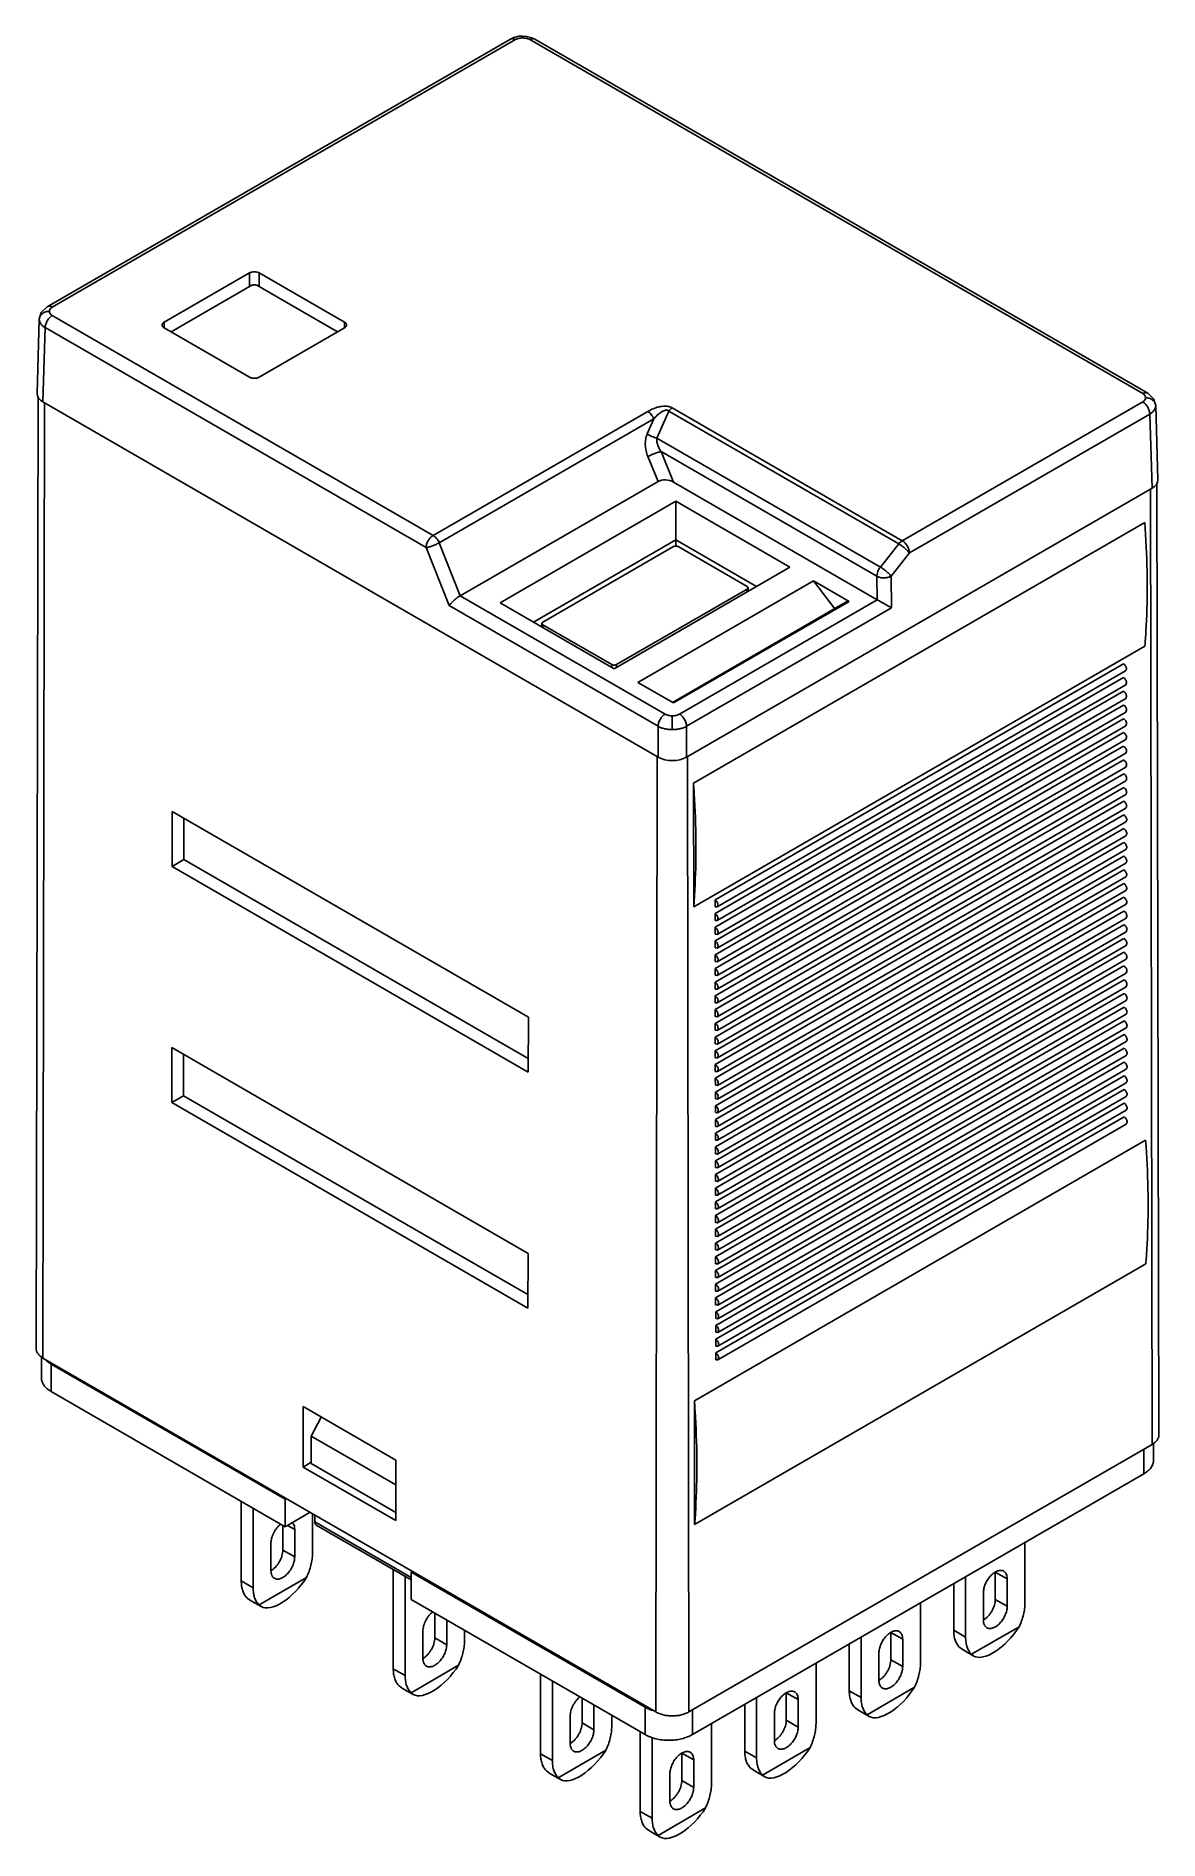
# Model space of a CAD drawing. Header units: millimetres. Extents: x 6 to 39.4, y 4.8 to 58.5.
import ezdxf

# ---------------------------------------------------------------- set-up
doc = ezdxf.new("R2010")
doc.units = ezdxf.units.MM
doc.header["$LTSCALE"] = 4.122792
for name, color, linetype in [('00_COMPONENTS', 7, 'CONTINUOUS'), ('00_COMPONENTS_1', 7, 'CONTINUOUS'), ('00_COMPONENTS_3', 7, 'CONTINUOUS'), ('00_COMPONENTS_4', 7, 'CONTINUOUS')]:
    doc.layers.add(name, color=color, linetype=linetype)

msp = doc.modelspace()

# ---------------------------------------------------------------- linework, layer by layer
at = {"layer": '00_COMPONENTS', "color": 7}
for p, q in [((12.419, 51.105), (10.015, 49.717)), ((14.965, 49.717), (12.56, 51.105)), ((6.052, 47.779), (5.992, 19.466)), ((6.239, 47.61), (6.197, 19.179)), ((39.363, 45.207), (39.423, 16.894)), ((39.218, 16.608), (39.176, 45.038)), ((25.565, 36.289), (39, 44.046)), ((24.97, 43.328), (21.081, 41.082)), ((27.162, 42.144), (25.112, 43.328)), ((23.273, 39.817), (27.162, 42.062)), ((27.162, 42.144), (27.192, 42.103)), ((27.192, 42.103), (27.162, 42.062)), ((27.162, 41.98), (27.162, 42.062)), ((27.192, 42.103), (27.192, 41.997)), ((21.052, 41.041), (21.081, 41.082)), ((21.052, 41.041), (21.052, 40.936)), ((21.081, 41.001), (21.052, 41.041)), ((21.081, 41.001), (21.081, 40.919)), ((21.081, 41.001), (23.132, 39.817)), ((39.006, 40.368), (25.571, 32.611)), ((23.132, 39.735), (23.132, 39.817)), ((23.273, 39.817), (23.273, 39.735)), ((26.207, 32.815), (38.369, 39.837)), ((26.208, 32.407), (38.37, 39.429)), ((26.27, 32.605), (38.432, 39.627)), ((26.271, 32.196), (38.433, 39.218)), ((38.432, 39.627), (38.458, 39.684)), ((38.433, 39.218), (38.459, 39.275)), ((26.209, 31.998), (38.371, 39.02)), ((26.271, 31.788), (38.433, 38.81)), ((38.433, 38.81), (38.459, 38.867)), ((26.209, 31.59), (38.371, 38.611)), ((26.21, 31.181), (38.372, 38.203)), ((26.272, 31.379), (38.434, 38.401)), ((38.434, 38.401), (38.46, 38.458)), ((26.21, 30.772), (38.373, 37.794)), ((26.272, 30.971), (38.435, 37.992)), ((26.273, 30.562), (38.435, 37.584)), ((38.435, 37.992), (38.46, 38.05)), ((38.435, 37.584), (38.461, 37.641)), ((24.44, 8.647), (24.483, 37.077)), ((25.387, 37.077), (25.43, 8.647)), ((26.211, 30.364), (38.373, 37.386)), ((26.274, 30.153), (38.436, 37.175)), ((38.436, 37.175), (38.462, 37.232)), ((26.212, 29.955), (38.374, 36.977)), ((26.212, 29.547), (38.374, 36.568)), ((26.274, 29.745), (38.436, 36.767)), ((38.436, 36.767), (38.462, 36.824)), ((25.565, 36.289), (25.571, 32.611)), ((26.213, 29.138), (38.375, 36.16)), ((26.275, 29.336), (38.437, 36.358)), ((38.437, 36.358), (38.463, 36.415)), ((38.438, 35.949), (38.464, 36.007)), ((10.04, 33.809), (10.043, 35.444)), ((10.043, 35.444), (20.649, 29.32)), ((26.213, 28.729), (38.376, 35.751)), ((26.275, 28.928), (38.438, 35.949)), ((26.276, 28.519), (38.438, 35.541)), ((38.438, 35.541), (38.464, 35.598)), ((10.394, 35.241), (10.394, 34.014)), ((26.214, 28.321), (38.376, 35.343)), ((26.215, 27.912), (38.377, 34.934)), ((26.277, 28.11), (38.439, 35.132)), ((38.439, 35.132), (38.465, 35.189)), ((26.215, 27.504), (38.377, 34.525)), ((26.277, 27.702), (38.44, 34.724)), ((38.44, 34.724), (38.465, 34.781)), ((38.44, 34.315), (38.466, 34.372)), ((10.394, 34.014), (10.04, 33.809)), ((10.394, 34.014), (20.648, 28.094)), ((26.216, 27.095), (38.378, 34.117)), ((26.278, 27.293), (38.44, 34.315)), ((26.279, 26.885), (38.441, 33.906)), ((38.441, 33.906), (38.467, 33.964)), ((10.04, 33.809), (20.647, 27.686)), ((26.217, 26.686), (38.379, 33.708)), ((26.217, 26.278), (38.379, 33.3)), ((26.279, 26.476), (38.441, 33.498)), ((38.441, 33.498), (38.467, 33.555)), ((26.208, 32.611), (26.207, 32.815)), ((26.218, 25.869), (38.38, 32.891)), ((26.28, 26.067), (38.442, 33.089)), ((38.442, 33.089), (38.468, 33.146)), ((26.27, 32.605), (26.208, 32.611)), ((26.208, 32.203), (26.208, 32.407)), ((26.218, 25.461), (38.381, 32.482)), ((26.296, 32.662), (26.27, 32.605)), ((26.296, 32.254), (26.271, 32.196)), ((26.28, 25.659), (38.443, 32.681)), ((26.281, 25.25), (38.443, 32.272)), ((38.443, 32.681), (38.469, 32.738)), ((38.443, 32.272), (38.469, 32.329)), ((26.271, 32.196), (26.208, 32.203)), ((26.209, 31.794), (26.209, 31.998)), ((26.271, 31.788), (26.209, 31.794)), ((26.219, 25.052), (38.381, 32.074)), ((26.297, 31.845), (26.271, 31.788)), ((26.282, 24.842), (38.444, 31.863)), ((38.444, 31.863), (38.47, 31.921)), ((26.209, 31.385), (26.209, 31.59)), ((26.272, 31.379), (26.209, 31.385)), ((26.21, 30.977), (26.21, 31.181)), ((26.22, 24.643), (38.382, 31.665)), ((26.22, 24.235), (38.382, 31.257)), ((26.298, 31.436), (26.272, 31.379)), ((26.282, 24.433), (38.444, 31.455)), ((38.444, 31.455), (38.47, 31.512)), ((26.272, 30.971), (26.21, 30.977)), ((26.211, 30.568), (26.21, 30.772)), ((26.221, 23.826), (38.383, 30.848)), ((26.298, 31.028), (26.272, 30.971)), ((26.299, 30.619), (26.273, 30.562)), ((26.283, 24.024), (38.445, 31.046)), ((26.284, 23.616), (38.446, 30.637)), ((38.445, 31.046), (38.471, 31.103)), ((38.446, 30.637), (38.472, 30.695)), ((26.273, 30.562), (26.211, 30.568)), ((26.211, 30.16), (26.211, 30.364)), ((26.274, 30.153), (26.211, 30.16)), ((26.221, 23.417), (38.384, 30.439)), ((26.3, 30.211), (26.274, 30.153)), ((26.284, 23.207), (38.446, 30.229)), ((38.446, 30.229), (38.472, 30.286)), ((26.212, 29.751), (26.212, 29.955)), ((26.274, 29.745), (26.212, 29.751)), ((26.213, 29.342), (26.212, 29.547)), ((26.222, 23.009), (38.384, 30.031)), ((26.223, 22.6), (38.385, 29.622)), ((26.3, 29.802), (26.274, 29.745)), ((26.285, 22.798), (38.447, 29.82)), ((38.447, 29.82), (38.473, 29.878)), ((20.647, 27.686), (20.649, 29.32)), ((26.275, 29.336), (26.213, 29.342)), ((26.213, 28.934), (26.213, 29.138)), ((26.223, 22.192), (38.386, 29.213)), ((26.301, 29.393), (26.275, 29.336)), ((26.285, 22.39), (38.448, 29.412)), ((26.286, 21.981), (38.448, 29.003)), ((38.448, 29.412), (38.473, 29.469)), ((38.448, 29.003), (38.474, 29.06)), ((26.275, 28.928), (26.213, 28.934)), ((26.214, 28.525), (26.213, 28.729)), ((26.276, 28.519), (26.214, 28.525)), ((26.224, 21.783), (38.386, 28.805)), ((26.301, 28.985), (26.275, 28.928)), ((26.302, 28.576), (26.276, 28.519)), ((26.287, 21.573), (38.449, 28.594)), ((38.449, 28.594), (38.475, 28.652)), ((10.03, 26.781), (10.032, 28.416)), ((10.032, 28.416), (20.639, 22.292)), ((10.383, 28.213), (10.383, 26.986)), ((26.214, 28.116), (26.214, 28.321)), ((26.277, 28.11), (26.214, 28.116)), ((26.225, 21.374), (38.387, 28.396)), ((26.225, 20.966), (38.387, 27.988)), ((26.303, 28.168), (26.277, 28.11)), ((26.287, 21.164), (38.449, 28.186)), ((38.449, 28.186), (38.475, 28.243)), ((26.215, 27.708), (26.215, 27.912)), ((26.277, 27.702), (26.215, 27.708)), ((26.216, 27.299), (26.215, 27.504)), ((26.226, 20.557), (38.388, 27.579)), ((26.303, 27.759), (26.277, 27.702)), ((26.288, 20.755), (38.45, 27.777)), ((38.45, 27.777), (38.476, 27.834)), ((38.451, 27.369), (38.477, 27.426)), ((10.383, 26.986), (10.03, 26.781)), ((10.383, 26.986), (20.637, 21.066)), ((26.278, 27.293), (26.216, 27.299)), ((26.216, 26.891), (26.216, 27.095)), ((26.279, 26.885), (26.216, 26.891)), ((26.226, 20.149), (38.389, 27.17)), ((26.304, 27.35), (26.278, 27.293)), ((26.304, 26.942), (26.279, 26.885)), ((26.288, 20.347), (38.451, 27.369)), ((26.289, 19.938), (38.451, 26.96)), ((38.451, 26.96), (38.477, 27.017)), ((10.03, 26.781), (20.636, 20.658)), ((26.217, 26.482), (26.217, 26.686)), ((26.279, 26.476), (26.217, 26.482)), ((26.227, 19.74), (38.389, 26.762)), ((26.228, 19.331), (38.39, 26.353)), ((26.305, 26.533), (26.279, 26.476)), ((26.29, 19.53), (38.452, 26.551)), ((38.452, 26.551), (38.478, 26.609)), ((26.217, 26.073), (26.217, 26.278)), ((26.28, 26.067), (26.217, 26.073)), ((26.218, 25.665), (26.218, 25.869)), ((26.306, 26.125), (26.28, 26.067)), ((26.29, 19.121), (38.452, 26.143)), ((38.452, 26.143), (38.478, 26.2)), ((25.593, 17.902), (39.028, 25.658)), ((26.28, 25.659), (26.218, 25.665)), ((26.219, 25.256), (26.218, 25.461)), ((26.281, 25.25), (26.219, 25.256)), ((26.306, 25.716), (26.28, 25.659)), ((26.307, 25.307), (26.281, 25.25)), ((26.219, 24.848), (26.219, 25.052)), ((26.282, 24.842), (26.219, 24.848)), ((26.308, 24.899), (26.282, 24.842)), ((26.22, 24.439), (26.22, 24.643)), ((26.282, 24.433), (26.22, 24.439)), ((26.221, 24.03), (26.22, 24.235)), ((26.308, 24.49), (26.282, 24.433)), ((26.283, 24.024), (26.221, 24.03)), ((26.221, 23.622), (26.221, 23.826)), ((26.284, 23.616), (26.221, 23.622)), ((26.309, 24.082), (26.283, 24.024)), ((26.309, 23.673), (26.284, 23.616)), ((26.222, 23.213), (26.221, 23.417)), ((26.284, 23.207), (26.222, 23.213)), ((26.31, 23.264), (26.284, 23.207)), ((26.222, 22.805), (26.222, 23.009)), ((26.285, 22.798), (26.222, 22.805)), ((26.223, 22.396), (26.223, 22.6)), ((26.311, 22.856), (26.285, 22.798)), ((20.636, 20.658), (20.639, 22.292)), ((26.285, 22.39), (26.223, 22.396)), ((26.224, 21.987), (26.223, 22.192)), ((26.311, 22.447), (26.285, 22.39)), ((26.312, 22.038), (26.286, 21.981)), ((39.033, 21.981), (25.598, 14.224)), ((26.286, 21.981), (26.224, 21.987)), ((26.224, 21.579), (26.224, 21.783)), ((26.287, 21.573), (26.224, 21.579)), ((26.312, 21.63), (26.287, 21.573)), ((26.225, 21.17), (26.225, 21.374)), ((26.287, 21.164), (26.225, 21.17)), ((26.225, 20.762), (26.225, 20.966)), ((26.313, 21.221), (26.287, 21.164)), ((26.288, 20.755), (26.225, 20.762)), ((26.226, 20.353), (26.226, 20.557)), ((26.314, 20.813), (26.288, 20.755)), ((26.314, 20.404), (26.288, 20.347)), ((26.288, 20.347), (26.226, 20.353)), ((26.227, 19.944), (26.226, 20.149)), ((26.289, 19.938), (26.227, 19.944)), ((26.315, 19.995), (26.289, 19.938)), ((26.227, 19.536), (26.227, 19.74)), ((26.29, 19.53), (26.227, 19.536)), ((26.228, 19.127), (26.228, 19.331)), ((26.316, 19.587), (26.29, 19.53)), ((6.197, 19.179), (24.44, 8.647)), ((26.29, 19.121), (26.228, 19.127)), ((26.316, 19.178), (26.29, 19.121)), ((13.941, 15.935), (13.944, 17.733)), ((13.944, 17.733), (16.702, 16.141)), ((25.593, 17.902), (25.598, 14.224)), ((16.702, 16.141), (16.699, 14.343)), ((25.43, 8.647), (39.218, 16.608)), ((14.187, 16.077), (13.941, 15.935)), ((16.699, 14.343), (13.941, 15.935))]:
    msp.add_line(p, q, dxfattribs=at)
for points, knots in [([(12.419, 51.105), (12.429, 51.11), (12.452, 51.119), (12.49, 51.123), (12.527, 51.119), (12.55, 51.11), (12.56, 51.105)], [0, 0, 0, 0, 0.237243, 0.499999, 0.762756, 1, 1, 1, 1]), ([(39.074, 42.13), (39.074, 42.287), (39.067, 42.926), (39.036, 43.565), (39, 44.046)], [0, 0, 0, 0, 0.245957, 1, 1, 1, 1]), ([(24.97, 43.328), (24.98, 43.333), (25.004, 43.342), (25.041, 43.346), (25.078, 43.342), (25.102, 43.333), (25.112, 43.328)], [0, 0, 0, 0, 0.237243, 0.499999, 0.762756, 1, 1, 1, 1]), ([(39.006, 40.368), (39.017, 40.512), (39.057, 41.099), (39.074, 41.687), (39.074, 42.13)], [0, 0, 0, 0, 0.245763, 1, 1, 1, 1]), ([(23.273, 39.817), (23.263, 39.811), (23.24, 39.802), (23.203, 39.798), (23.165, 39.802), (23.142, 39.811), (23.132, 39.817)], [0, 0, 0, 0, 0.237243, 0.499999, 0.762756, 1, 1, 1, 1]), ([(38.458, 39.684), (38.458, 39.699), (38.453, 39.729), (38.434, 39.772), (38.406, 39.81), (38.382, 39.83), (38.369, 39.837)], [0, 0, 0, 0, 0.237297, 0.500111, 0.762865, 1, 1, 1, 1]), ([(38.459, 39.275), (38.459, 39.29), (38.453, 39.321), (38.434, 39.364), (38.406, 39.401), (38.383, 39.421), (38.37, 39.429)], [0, 0, 0, 0, 0.237297, 0.500111, 0.762865, 1, 1, 1, 1]), ([(38.459, 38.867), (38.459, 38.881), (38.454, 38.912), (38.435, 38.955), (38.407, 38.993), (38.383, 39.013), (38.371, 39.02)], [0, 0, 0, 0, 0.237297, 0.500111, 0.762865, 1, 1, 1, 1]), ([(38.46, 38.458), (38.46, 38.473), (38.454, 38.503), (38.435, 38.546), (38.408, 38.584), (38.384, 38.604), (38.371, 38.611)], [0, 0, 0, 0, 0.237297, 0.500111, 0.762865, 1, 1, 1, 1]), ([(38.46, 38.05), (38.46, 38.064), (38.455, 38.095), (38.436, 38.138), (38.408, 38.176), (38.385, 38.196), (38.372, 38.203)], [0, 0, 0, 0, 0.237297, 0.500111, 0.762865, 1, 1, 1, 1]), ([(38.461, 37.641), (38.461, 37.656), (38.456, 37.686), (38.437, 37.729), (38.409, 37.767), (38.385, 37.787), (38.373, 37.794)], [0, 0, 0, 0, 0.237297, 0.500111, 0.762865, 1, 1, 1, 1]), ([(38.462, 37.232), (38.462, 37.247), (38.456, 37.278), (38.437, 37.321), (38.41, 37.358), (38.386, 37.378), (38.373, 37.386)], [0, 0, 0, 0, 0.237297, 0.500111, 0.762865, 1, 1, 1, 1]), ([(38.462, 36.824), (38.462, 36.838), (38.457, 36.869), (38.438, 36.912), (38.41, 36.95), (38.386, 36.97), (38.374, 36.977)], [0, 0, 0, 0, 0.237297, 0.500111, 0.762865, 1, 1, 1, 1]), ([(38.463, 36.415), (38.463, 36.43), (38.458, 36.46), (38.439, 36.503), (38.411, 36.541), (38.387, 36.561), (38.374, 36.568)], [0, 0, 0, 0, 0.237297, 0.500111, 0.762865, 1, 1, 1, 1]), ([(25.565, 36.289), (25.577, 36.127), (25.62, 35.489), (25.639, 34.85), (25.639, 34.373)], [0, 0, 0, 0, 0.254045, 1, 1, 1, 1]), ([(38.464, 36.007), (38.464, 36.021), (38.458, 36.052), (38.439, 36.095), (38.411, 36.133), (38.388, 36.153), (38.375, 36.16)], [0, 0, 0, 0, 0.237297, 0.500111, 0.762865, 1, 1, 1, 1]), ([(38.464, 35.598), (38.464, 35.613), (38.459, 35.643), (38.44, 35.686), (38.412, 35.724), (38.388, 35.744), (38.376, 35.751)], [0, 0, 0, 0, 0.237297, 0.500111, 0.762865, 1, 1, 1, 1]), ([(38.465, 35.189), (38.465, 35.204), (38.459, 35.234), (38.44, 35.277), (38.413, 35.315), (38.389, 35.335), (38.376, 35.343)], [0, 0, 0, 0, 0.237297, 0.500111, 0.762865, 1, 1, 1, 1]), ([(38.465, 34.781), (38.465, 34.795), (38.46, 34.826), (38.441, 34.869), (38.413, 34.907), (38.389, 34.927), (38.377, 34.934)], [0, 0, 0, 0, 0.237297, 0.500111, 0.762865, 1, 1, 1, 1]), ([(25.639, 34.373), (25.639, 34.224), (25.633, 33.636), (25.605, 33.048), (25.571, 32.611)], [0, 0, 0, 0, 0.254263, 1, 1, 1, 1]), ([(38.466, 34.372), (38.466, 34.387), (38.461, 34.417), (38.442, 34.46), (38.414, 34.498), (38.39, 34.518), (38.377, 34.525)], [0, 0, 0, 0, 0.237297, 0.500111, 0.762865, 1, 1, 1, 1]), ([(38.467, 33.964), (38.467, 33.978), (38.461, 34.009), (38.442, 34.052), (38.414, 34.09), (38.391, 34.11), (38.378, 34.117)], [0, 0, 0, 0, 0.237297, 0.500111, 0.762865, 1, 1, 1, 1]), ([(38.467, 33.555), (38.467, 33.569), (38.462, 33.6), (38.443, 33.643), (38.415, 33.681), (38.391, 33.701), (38.379, 33.708)], [0, 0, 0, 0, 0.237297, 0.500111, 0.762865, 1, 1, 1, 1]), ([(38.468, 33.146), (38.468, 33.161), (38.462, 33.191), (38.443, 33.234), (38.416, 33.272), (38.392, 33.292), (38.379, 33.3)], [0, 0, 0, 0, 0.237297, 0.500111, 0.762865, 1, 1, 1, 1]), ([(26.207, 32.815), (26.22, 32.808), (26.244, 32.788), (26.271, 32.75), (26.29, 32.707), (26.296, 32.677), (26.296, 32.662)], [0, 0, 0, 0, 0.237135, 0.499889, 0.762703, 1, 1, 1, 1]), ([(38.469, 32.738), (38.469, 32.752), (38.463, 32.783), (38.444, 32.826), (38.416, 32.864), (38.393, 32.884), (38.38, 32.891)], [0, 0, 0, 0, 0.237297, 0.500111, 0.762865, 1, 1, 1, 1]), ([(26.208, 32.407), (26.22, 32.4), (26.244, 32.38), (26.272, 32.342), (26.291, 32.299), (26.296, 32.268), (26.296, 32.254)], [0, 0, 0, 0, 0.237135, 0.499889, 0.762703, 1, 1, 1, 1]), ([(38.469, 32.329), (38.469, 32.344), (38.464, 32.374), (38.445, 32.417), (38.417, 32.455), (38.393, 32.475), (38.381, 32.482)], [0, 0, 0, 0, 0.237297, 0.500111, 0.762865, 1, 1, 1, 1]), ([(26.209, 31.998), (26.221, 31.991), (26.245, 31.971), (26.273, 31.933), (26.292, 31.89), (26.297, 31.86), (26.297, 31.845)], [0, 0, 0, 0, 0.237135, 0.499889, 0.762703, 1, 1, 1, 1]), ([(38.47, 31.921), (38.47, 31.935), (38.464, 31.966), (38.445, 32.009), (38.418, 32.047), (38.394, 32.066), (38.381, 32.074)], [0, 0, 0, 0, 0.237297, 0.500111, 0.762865, 1, 1, 1, 1]), ([(26.209, 31.59), (26.222, 31.582), (26.245, 31.562), (26.273, 31.525), (26.292, 31.482), (26.298, 31.451), (26.298, 31.436)], [0, 0, 0, 0, 0.237135, 0.499889, 0.762703, 1, 1, 1, 1]), ([(26.21, 31.181), (26.222, 31.174), (26.246, 31.154), (26.274, 31.116), (26.293, 31.073), (26.298, 31.042), (26.298, 31.028)], [0, 0, 0, 0, 0.237135, 0.499889, 0.762703, 1, 1, 1, 1]), ([(38.47, 31.512), (38.47, 31.526), (38.465, 31.557), (38.446, 31.6), (38.418, 31.638), (38.394, 31.658), (38.382, 31.665)], [0, 0, 0, 0, 0.237297, 0.500111, 0.762865, 1, 1, 1, 1]), ([(38.471, 31.103), (38.471, 31.118), (38.466, 31.148), (38.447, 31.191), (38.419, 31.229), (38.395, 31.249), (38.382, 31.257)], [0, 0, 0, 0, 0.237297, 0.500111, 0.762865, 1, 1, 1, 1]), ([(26.21, 30.772), (26.223, 30.765), (26.247, 30.745), (26.274, 30.707), (26.293, 30.664), (26.299, 30.634), (26.299, 30.619)], [0, 0, 0, 0, 0.237135, 0.499889, 0.762703, 1, 1, 1, 1]), ([(38.472, 30.695), (38.472, 30.709), (38.466, 30.74), (38.447, 30.783), (38.419, 30.821), (38.396, 30.841), (38.383, 30.848)], [0, 0, 0, 0, 0.237297, 0.500111, 0.762865, 1, 1, 1, 1]), ([(26.211, 30.364), (26.224, 30.357), (26.247, 30.337), (26.275, 30.299), (26.294, 30.256), (26.3, 30.225), (26.3, 30.211)], [0, 0, 0, 0, 0.237135, 0.499889, 0.762703, 1, 1, 1, 1]), ([(38.472, 30.286), (38.472, 30.301), (38.467, 30.331), (38.448, 30.374), (38.42, 30.412), (38.396, 30.432), (38.384, 30.439)], [0, 0, 0, 0, 0.237297, 0.500111, 0.762865, 1, 1, 1, 1]), ([(26.212, 29.955), (26.224, 29.948), (26.248, 29.928), (26.276, 29.89), (26.295, 29.847), (26.3, 29.817), (26.3, 29.802)], [0, 0, 0, 0, 0.237135, 0.499889, 0.762703, 1, 1, 1, 1]), ([(26.212, 29.547), (26.225, 29.539), (26.249, 29.519), (26.276, 29.481), (26.295, 29.439), (26.301, 29.408), (26.301, 29.393)], [0, 0, 0, 0, 0.237135, 0.499889, 0.762703, 1, 1, 1, 1]), ([(38.473, 29.878), (38.473, 29.892), (38.467, 29.923), (38.448, 29.966), (38.421, 30.003), (38.397, 30.023), (38.384, 30.031)], [0, 0, 0, 0, 0.237297, 0.500111, 0.762865, 1, 1, 1, 1]), ([(38.473, 29.469), (38.473, 29.483), (38.468, 29.514), (38.449, 29.557), (38.421, 29.595), (38.397, 29.615), (38.385, 29.622)], [0, 0, 0, 0, 0.237297, 0.500111, 0.762865, 1, 1, 1, 1]), ([(26.213, 29.138), (26.225, 29.131), (26.249, 29.111), (26.277, 29.073), (26.296, 29.03), (26.301, 28.999), (26.301, 28.985)], [0, 0, 0, 0, 0.237135, 0.499889, 0.762703, 1, 1, 1, 1]), ([(38.474, 29.06), (38.474, 29.075), (38.469, 29.105), (38.45, 29.148), (38.422, 29.186), (38.398, 29.206), (38.386, 29.213)], [0, 0, 0, 0, 0.237297, 0.500111, 0.762865, 1, 1, 1, 1]), ([(26.213, 28.729), (26.226, 28.722), (26.25, 28.702), (26.278, 28.664), (26.297, 28.621), (26.302, 28.591), (26.302, 28.576)], [0, 0, 0, 0, 0.237135, 0.499889, 0.762703, 1, 1, 1, 1]), ([(38.475, 28.652), (38.475, 28.666), (38.469, 28.697), (38.45, 28.74), (38.422, 28.778), (38.399, 28.798), (38.386, 28.805)], [0, 0, 0, 0, 0.237297, 0.500111, 0.762865, 1, 1, 1, 1]), ([(26.214, 28.321), (26.227, 28.314), (26.25, 28.294), (26.278, 28.256), (26.297, 28.213), (26.303, 28.182), (26.303, 28.168)], [0, 0, 0, 0, 0.237135, 0.499889, 0.762703, 1, 1, 1, 1]), ([(38.475, 28.243), (38.475, 28.258), (38.47, 28.288), (38.451, 28.331), (38.423, 28.369), (38.399, 28.389), (38.387, 28.396)], [0, 0, 0, 0, 0.237297, 0.500111, 0.762865, 1, 1, 1, 1]), ([(38.476, 27.834), (38.476, 27.849), (38.47, 27.88), (38.451, 27.923), (38.424, 27.96), (38.4, 27.98), (38.387, 27.988)], [0, 0, 0, 0, 0.237297, 0.500111, 0.762865, 1, 1, 1, 1]), ([(26.215, 27.912), (26.227, 27.905), (26.251, 27.885), (26.279, 27.847), (26.298, 27.804), (26.303, 27.773), (26.303, 27.759)], [0, 0, 0, 0, 0.237135, 0.499889, 0.762703, 1, 1, 1, 1]), ([(26.215, 27.504), (26.228, 27.496), (26.252, 27.476), (26.279, 27.438), (26.298, 27.395), (26.304, 27.365), (26.304, 27.35)], [0, 0, 0, 0, 0.237135, 0.499889, 0.762703, 1, 1, 1, 1]), ([(38.477, 27.426), (38.477, 27.44), (38.471, 27.471), (38.452, 27.514), (38.424, 27.552), (38.401, 27.572), (38.388, 27.579)], [0, 0, 0, 0, 0.237297, 0.500111, 0.762865, 1, 1, 1, 1]), ([(26.216, 27.095), (26.228, 27.088), (26.252, 27.068), (26.28, 27.03), (26.299, 26.987), (26.304, 26.956), (26.304, 26.942)], [0, 0, 0, 0, 0.237135, 0.499889, 0.762703, 1, 1, 1, 1]), ([(38.477, 27.017), (38.477, 27.032), (38.472, 27.062), (38.453, 27.105), (38.425, 27.143), (38.401, 27.163), (38.389, 27.17)], [0, 0, 0, 0, 0.237297, 0.500111, 0.762865, 1, 1, 1, 1]), ([(26.217, 26.686), (26.229, 26.679), (26.253, 26.659), (26.281, 26.621), (26.3, 26.578), (26.305, 26.548), (26.305, 26.533)], [0, 0, 0, 0, 0.237135, 0.499889, 0.762703, 1, 1, 1, 1]), ([(38.478, 26.609), (38.478, 26.623), (38.472, 26.654), (38.453, 26.697), (38.426, 26.735), (38.402, 26.755), (38.389, 26.762)], [0, 0, 0, 0, 0.237297, 0.500111, 0.762865, 1, 1, 1, 1]), ([(38.478, 26.2), (38.478, 26.215), (38.473, 26.245), (38.454, 26.288), (38.426, 26.326), (38.402, 26.346), (38.39, 26.353)], [0, 0, 0, 0, 0.237297, 0.500111, 0.762865, 1, 1, 1, 1]), ([(26.217, 26.278), (26.23, 26.271), (26.254, 26.251), (26.281, 26.213), (26.3, 26.17), (26.306, 26.139), (26.306, 26.125)], [0, 0, 0, 0, 0.237135, 0.499889, 0.762703, 1, 1, 1, 1]), ([(26.218, 25.869), (26.23, 25.862), (26.254, 25.842), (26.282, 25.804), (26.301, 25.761), (26.306, 25.73), (26.306, 25.716)], [0, 0, 0, 0, 0.237135, 0.499889, 0.762703, 1, 1, 1, 1]), ([(26.218, 25.461), (26.231, 25.453), (26.255, 25.433), (26.283, 25.395), (26.301, 25.352), (26.307, 25.322), (26.307, 25.307)], [0, 0, 0, 0, 0.237135, 0.499889, 0.762703, 1, 1, 1, 1]), ([(39.101, 23.743), (39.101, 23.9), (39.095, 24.539), (39.064, 25.178), (39.028, 25.658)], [0, 0, 0, 0, 0.245957, 1, 1, 1, 1]), ([(26.219, 25.052), (26.232, 25.045), (26.255, 25.025), (26.283, 24.987), (26.302, 24.944), (26.308, 24.913), (26.308, 24.899)], [0, 0, 0, 0, 0.237135, 0.499889, 0.762703, 1, 1, 1, 1]), ([(26.22, 24.643), (26.232, 24.636), (26.256, 24.616), (26.284, 24.578), (26.303, 24.535), (26.308, 24.505), (26.308, 24.49)], [0, 0, 0, 0, 0.237135, 0.499889, 0.762703, 1, 1, 1, 1]), ([(26.22, 24.235), (26.233, 24.227), (26.257, 24.208), (26.284, 24.17), (26.303, 24.127), (26.309, 24.096), (26.309, 24.082)], [0, 0, 0, 0, 0.237135, 0.499889, 0.762703, 1, 1, 1, 1]), ([(26.221, 23.826), (26.233, 23.819), (26.257, 23.799), (26.285, 23.761), (26.304, 23.718), (26.309, 23.687), (26.309, 23.673)], [0, 0, 0, 0, 0.237135, 0.499889, 0.762703, 1, 1, 1, 1]), ([(39.033, 21.981), (39.045, 22.125), (39.085, 22.711), (39.101, 23.299), (39.101, 23.743)], [0, 0, 0, 0, 0.245763, 1, 1, 1, 1]), ([(26.221, 23.417), (26.234, 23.41), (26.258, 23.39), (26.286, 23.352), (26.305, 23.309), (26.31, 23.279), (26.31, 23.264)], [0, 0, 0, 0, 0.237135, 0.499889, 0.762703, 1, 1, 1, 1]), ([(26.222, 23.009), (26.235, 23.002), (26.258, 22.982), (26.286, 22.944), (26.305, 22.901), (26.311, 22.87), (26.311, 22.856)], [0, 0, 0, 0, 0.237135, 0.499889, 0.762703, 1, 1, 1, 1]), ([(26.223, 22.6), (26.235, 22.593), (26.259, 22.573), (26.287, 22.535), (26.306, 22.492), (26.311, 22.462), (26.311, 22.447)], [0, 0, 0, 0, 0.237135, 0.499889, 0.762703, 1, 1, 1, 1]), ([(26.223, 22.192), (26.236, 22.184), (26.26, 22.164), (26.287, 22.127), (26.306, 22.084), (26.312, 22.053), (26.312, 22.038)], [0, 0, 0, 0, 0.237135, 0.499889, 0.762703, 1, 1, 1, 1]), ([(26.224, 21.783), (26.237, 21.776), (26.26, 21.756), (26.288, 21.718), (26.307, 21.675), (26.312, 21.644), (26.312, 21.63)], [0, 0, 0, 0, 0.237135, 0.499889, 0.762703, 1, 1, 1, 1]), ([(26.225, 21.374), (26.237, 21.367), (26.261, 21.347), (26.289, 21.309), (26.308, 21.266), (26.313, 21.236), (26.313, 21.221)], [0, 0, 0, 0, 0.237135, 0.499889, 0.762703, 1, 1, 1, 1]), ([(26.225, 20.966), (26.238, 20.959), (26.262, 20.939), (26.289, 20.901), (26.308, 20.858), (26.314, 20.827), (26.314, 20.813)], [0, 0, 0, 0, 0.237135, 0.499889, 0.762703, 1, 1, 1, 1]), ([(26.226, 20.557), (26.238, 20.55), (26.262, 20.53), (26.29, 20.492), (26.309, 20.449), (26.314, 20.419), (26.314, 20.404)], [0, 0, 0, 0, 0.237135, 0.499889, 0.762703, 1, 1, 1, 1]), ([(26.226, 20.149), (26.239, 20.141), (26.263, 20.121), (26.291, 20.084), (26.31, 20.041), (26.315, 20.01), (26.315, 19.995)], [0, 0, 0, 0, 0.237135, 0.499889, 0.762703, 1, 1, 1, 1]), ([(5.992, 19.466), (5.991, 19.439), (6.001, 19.383), (6.028, 19.334), (6.045, 19.31)], [0, 0, 0, 0, 0.482961, 1, 1, 1, 1]), ([(26.227, 19.74), (26.24, 19.733), (26.263, 19.713), (26.291, 19.675), (26.31, 19.632), (26.316, 19.601), (26.316, 19.587)], [0, 0, 0, 0, 0.237135, 0.499889, 0.762703, 1, 1, 1, 1]), ([(26.228, 19.331), (26.24, 19.324), (26.264, 19.304), (26.292, 19.266), (26.311, 19.223), (26.316, 19.193), (26.316, 19.178)], [0, 0, 0, 0, 0.237135, 0.499889, 0.762703, 1, 1, 1, 1]), ([(6.045, 19.31), (6.054, 19.298), (6.08, 19.267), (6.13, 19.222), (6.173, 19.193), (6.197, 19.179)], [0, 0, 0, 0, 0.229617, 0.599345, 1, 1, 1, 1]), ([(25.593, 17.902), (25.605, 17.74), (25.647, 17.102), (25.666, 16.463), (25.666, 15.986)], [0, 0, 0, 0, 0.254045, 1, 1, 1, 1]), ([(39.218, 16.608), (39.249, 16.625), (39.305, 16.664), (39.372, 16.734), (39.414, 16.811), (39.424, 16.867), (39.423, 16.894)], [0, 0, 0, 0, 0.289746, 0.549121, 0.782214, 1, 1, 1, 1]), ([(25.666, 15.986), (25.666, 15.837), (25.661, 15.249), (25.633, 14.661), (25.598, 14.224)], [0, 0, 0, 0, 0.254263, 1, 1, 1, 1]), ([(24.44, 8.647), (24.474, 8.627), (24.548, 8.593), (24.669, 8.556), (24.799, 8.533), (24.935, 8.526), (25.071, 8.533), (25.201, 8.556), (25.322, 8.593), (25.396, 8.627), (25.43, 8.647)], [0, 0, 0, 0, 0.114124, 0.237348, 0.366973, 0.5, 0.633028, 0.762653, 0.885877, 1, 1, 1, 1])]:
    msp.add_open_spline(points, degree=3, knots=knots, dxfattribs=at)
at = {"layer": '00_COMPONENTS_1', "color": 7}
for p, q in [((12.101, 14.913), (12.101, 12.545)), ((12.454, 14.709), (12.454, 12.341)), ((14.222, 13.362), (14.222, 14.546)), ((13.338, 13.464), (13.338, 14.199)), ((13.692, 14.076), (13.48, 14.199)), ((13.692, 13.26), (13.692, 14.076)), ((12.985, 13.668), (12.985, 12.852)), ((13.338, 13.464), (13.692, 13.26)), ((35.435, 11.892), (35.435, 13.689)), ((16.626, 12.886), (16.626, 9.933)), ((12.101, 12.545), (12.454, 12.341)), ((14.045, 12.647), (12.631, 11.831)), ((16.98, 12.682), (16.98, 9.728)), ((33.314, 12.464), (33.314, 11.076)), ((33.668, 12.668), (33.668, 10.872)), ((34.905, 12.607), (34.552, 12.811)), ((34.552, 11.994), (34.552, 12.811)), ((34.905, 11.79), (34.905, 12.607)), ((12.278, 12.035), (12.379, 11.962)), ((12.694, 11.78), (12.379, 11.962)), ((12.694, 11.78), (12.631, 11.831)), ((32.324, 10.096), (32.324, 11.892)), ((34.198, 12.198), (34.198, 11.382)), ((34.552, 11.994), (34.905, 11.79)), ((17.864, 10.851), (17.864, 11.586)), ((18.217, 10.647), (18.217, 11.382)), ((17.51, 11.055), (17.51, 10.239)), ((17.864, 10.851), (18.217, 10.647)), ((18.748, 10.749), (18.748, 11.076)), ((30.556, 10.872), (30.556, 9.075)), ((31.794, 10.81), (31.44, 11.014)), ((31.44, 10.198), (31.44, 11.014)), ((31.794, 9.994), (31.794, 10.81)), ((33.314, 11.076), (33.668, 10.872)), ((35.259, 11.178), (33.844, 10.361)), ((30.203, 10.668), (30.203, 9.279)), ((31.087, 10.402), (31.087, 9.586)), ((33.491, 10.565), (33.592, 10.493)), ((33.908, 10.31), (33.592, 10.493)), ((33.908, 10.31), (33.844, 10.361)), ((16.626, 9.933), (16.98, 9.728)), ((18.571, 10.035), (17.157, 9.218)), ((21.01, 9.769), (21.01, 7.401)), ((29.213, 8.3), (29.213, 10.096)), ((31.44, 10.198), (31.794, 9.994)), ((16.803, 9.422), (16.904, 9.349)), ((17.22, 9.167), (16.904, 9.349)), ((17.22, 9.167), (17.157, 9.218)), ((21.364, 9.565), (21.364, 7.197)), ((28.683, 9.014), (28.329, 9.218)), ((28.329, 8.402), (28.329, 9.218)), ((30.203, 9.279), (30.556, 9.075)), ((32.147, 9.381), (30.733, 8.565)), ((22.248, 8.32), (22.248, 9.055)), ((22.601, 8.116), (22.601, 8.851)), ((27.092, 8.871), (27.092, 7.483)), ((27.445, 9.075), (27.445, 7.279)), ((27.975, 8.606), (27.975, 7.789)), ((28.683, 8.198), (28.683, 9.014)), ((30.38, 8.769), (30.481, 8.696)), ((30.796, 8.514), (30.481, 8.696)), ((21.894, 8.524), (21.894, 7.708)), ((22.248, 8.32), (22.601, 8.116)), ((23.132, 8.218), (23.132, 8.545)), ((23.98, 8.055), (23.98, 5.687)), ((26.102, 6.503), (26.102, 8.3)), ((28.329, 8.402), (28.683, 8.198)), ((30.796, 8.514), (30.733, 8.565)), ((24.334, 7.885), (24.334, 5.483)), ((29.036, 7.585), (27.622, 6.769)), ((21.01, 7.401), (21.364, 7.197)), ((22.955, 7.504), (21.541, 6.687)), ((25.571, 7.218), (25.218, 7.422)), ((25.218, 6.605), (25.218, 7.422)), ((25.571, 6.401), (25.571, 7.218)), ((27.092, 7.483), (27.445, 7.279)), ((21.187, 6.891), (21.288, 6.818)), ((21.604, 6.636), (21.288, 6.818)), ((21.604, 6.636), (21.541, 6.687)), ((24.864, 6.81), (24.864, 5.993)), ((25.218, 6.605), (25.571, 6.401)), ((27.268, 6.973), (27.369, 6.9)), ((27.685, 6.718), (27.369, 6.9)), ((27.685, 6.718), (27.622, 6.769)), ((23.98, 5.687), (24.334, 5.483)), ((25.925, 5.789), (24.511, 4.972)), ((24.157, 5.177), (24.258, 5.104)), ((24.574, 4.921), (24.258, 5.104)), ((24.574, 4.921), (24.511, 4.972))]:
    msp.add_line(p, q, dxfattribs=at)
for centre in [(13.444, 12.79), (34.658, 11.321), (17.97, 10.178), (31.546, 9.524), (28.435, 7.728), (22.354, 7.646), (25.324, 5.932)]:
    msp.add_ellipse(centre, major_axis=(0.781, 0.989), ratio=0.454219, start_param=-3.075315, end_param=-1.362635, dxfattribs=at)
for points, knots in [([(13.277, 14.239), (13.256, 14.222), (13.215, 14.186), (13.16, 14.124), (13.11, 14.054), (13.066, 13.979), (13.031, 13.901), (13.005, 13.822), (12.989, 13.744), (12.985, 13.693), (12.985, 13.668)], [0, 0, 0, 0, 0.120494, 0.247228, 0.377866, 0.509835, 0.640475, 0.767175, 0.887698, 1, 1, 1, 1]), ([(13.692, 14.076), (13.692, 14.097), (13.689, 14.138), (13.676, 14.195), (13.653, 14.244), (13.631, 14.271), (13.619, 14.282)], [0, 0, 0, 0, 0.284377, 0.544147, 0.780816, 1, 1, 1, 1]), ([(13.338, 13.464), (13.338, 13.436), (13.333, 13.378), (13.313, 13.29), (13.28, 13.201), (13.236, 13.115), (13.183, 13.033), (13.123, 12.961), (13.057, 12.899), (13.009, 12.865), (12.985, 12.852)], [0, 0, 0, 0, 0.114141, 0.237348, 0.366985, 0.500012, 0.63303, 0.762678, 0.885848, 1, 1, 1, 1]), ([(13.088, 12.623), (13.101, 12.616), (13.128, 12.604), (13.173, 12.598), (13.221, 12.601), (13.271, 12.615), (13.323, 12.637), (13.375, 12.669), (13.426, 12.709), (13.475, 12.756), (13.521, 12.81), (13.578, 12.889), (13.624, 12.975), (13.659, 13.065), (13.678, 13.131), (13.689, 13.196), (13.692, 13.239), (13.692, 13.26)], [0, 0, 0, 0, 0.042818, 0.087404, 0.135191, 0.187107, 0.243559, 0.304522, 0.369628, 0.438243, 0.50955, 0.582593, 0.729616, 0.801611, 0.871224, 0.937626, 1, 1, 1, 1]), ([(14.222, 13.362), (14.222, 13.305), (14.214, 13.187), (14.179, 13.009), (14.124, 12.827), (14.074, 12.707), (14.045, 12.647)], [0, 0, 0, 0, 0.229915, 0.475472, 0.733483, 1, 1, 1, 1]), ([(12.101, 12.545), (12.101, 12.493), (12.106, 12.416), (12.125, 12.317), (12.151, 12.229), (12.188, 12.148), (12.236, 12.079), (12.263, 12.049), (12.278, 12.035)], [0, 0, 0, 0, 0.283897, 0.416746, 0.543554, 0.780316, 0.89192, 1, 1, 1, 1]), ([(12.985, 12.852), (12.985, 12.826), (12.989, 12.778), (13.005, 12.721), (13.026, 12.683), (13.044, 12.659), (13.064, 12.638), (13.08, 12.627), (13.088, 12.623)], [0, 0, 0, 0, 0.28935, 0.548328, 0.667753, 0.781766, 0.891906, 1, 1, 1, 1]), ([(34.802, 12.836), (34.789, 12.843), (34.762, 12.854), (34.717, 12.861), (34.669, 12.857), (34.619, 12.844), (34.567, 12.821), (34.515, 12.789), (34.464, 12.749), (34.415, 12.702), (34.369, 12.648), (34.312, 12.569), (34.266, 12.483), (34.231, 12.394), (34.212, 12.327), (34.201, 12.262), (34.198, 12.219), (34.198, 12.198)], [0, 0, 0, 0, 0.042818, 0.087404, 0.135191, 0.187107, 0.243559, 0.304522, 0.369628, 0.438243, 0.50955, 0.582593, 0.729616, 0.801611, 0.871224, 0.937626, 1, 1, 1, 1]), ([(34.905, 12.607), (34.905, 12.632), (34.901, 12.68), (34.885, 12.737), (34.864, 12.775), (34.846, 12.799), (34.825, 12.82), (34.81, 12.831), (34.802, 12.836)], [0, 0, 0, 0, 0.28935, 0.548328, 0.667753, 0.781766, 0.891906, 1, 1, 1, 1]), ([(12.631, 11.831), (12.617, 11.845), (12.589, 11.875), (12.541, 11.944), (12.504, 12.025), (12.479, 12.113), (12.46, 12.212), (12.454, 12.289), (12.454, 12.341)], [0, 0, 0, 0, 0.10808, 0.219684, 0.456446, 0.583254, 0.716103, 1, 1, 1, 1]), ([(34.552, 11.994), (34.552, 11.966), (34.546, 11.908), (34.526, 11.82), (34.493, 11.732), (34.45, 11.645), (34.396, 11.564), (34.336, 11.491), (34.27, 11.429), (34.222, 11.396), (34.198, 11.382)], [0, 0, 0, 0, 0.114141, 0.237348, 0.366985, 0.500012, 0.63303, 0.762678, 0.885848, 1, 1, 1, 1]), ([(35.435, 11.892), (35.435, 11.835), (35.427, 11.718), (35.393, 11.539), (35.337, 11.357), (35.287, 11.237), (35.259, 11.178)], [0, 0, 0, 0, 0.229915, 0.475472, 0.733483, 1, 1, 1, 1]), ([(17.802, 11.626), (17.781, 11.609), (17.741, 11.573), (17.685, 11.511), (17.635, 11.441), (17.592, 11.366), (17.557, 11.288), (17.53, 11.209), (17.514, 11.131), (17.51, 11.08), (17.51, 11.055)], [0, 0, 0, 0, 0.120494, 0.247228, 0.377866, 0.509835, 0.640475, 0.767175, 0.887698, 1, 1, 1, 1]), ([(34.198, 11.382), (34.198, 11.357), (34.202, 11.308), (34.219, 11.252), (34.239, 11.214), (34.257, 11.189), (34.278, 11.169), (34.293, 11.158), (34.302, 11.153)], [0, 0, 0, 0, 0.28935, 0.548328, 0.667753, 0.781766, 0.891906, 1, 1, 1, 1]), ([(34.302, 11.153), (34.314, 11.146), (34.341, 11.135), (34.386, 11.128), (34.434, 11.132), (34.484, 11.145), (34.536, 11.168), (34.588, 11.2), (34.639, 11.24), (34.688, 11.287), (34.734, 11.341), (34.791, 11.419), (34.837, 11.505), (34.872, 11.595), (34.891, 11.662), (34.902, 11.727), (34.905, 11.769), (34.905, 11.79)], [0, 0, 0, 0, 0.042818, 0.087404, 0.135191, 0.187107, 0.243559, 0.304522, 0.369628, 0.438243, 0.50955, 0.582593, 0.729616, 0.801611, 0.871224, 0.937626, 1, 1, 1, 1]), ([(17.864, 10.851), (17.864, 10.823), (17.859, 10.765), (17.838, 10.677), (17.806, 10.588), (17.762, 10.502), (17.709, 10.421), (17.648, 10.348), (17.582, 10.286), (17.534, 10.253), (17.51, 10.239)], [0, 0, 0, 0, 0.114141, 0.237348, 0.366985, 0.500012, 0.63303, 0.762678, 0.885848, 1, 1, 1, 1]), ([(18.748, 10.749), (18.748, 10.692), (18.739, 10.575), (18.705, 10.396), (18.649, 10.214), (18.599, 10.094), (18.571, 10.035)], [0, 0, 0, 0, 0.229915, 0.475472, 0.733483, 1, 1, 1, 1]), ([(31.69, 11.039), (31.678, 11.046), (31.651, 11.058), (31.606, 11.064), (31.558, 11.061), (31.507, 11.047), (31.456, 11.024), (31.404, 10.993), (31.353, 10.953), (31.304, 10.905), (31.257, 10.852), (31.201, 10.773), (31.154, 10.687), (31.12, 10.597), (31.101, 10.531), (31.09, 10.466), (31.087, 10.423), (31.087, 10.402)], [0, 0, 0, 0, 0.042818, 0.087404, 0.135191, 0.187107, 0.243559, 0.304522, 0.369628, 0.438243, 0.50955, 0.582593, 0.729616, 0.801611, 0.871224, 0.937626, 1, 1, 1, 1]), ([(31.794, 10.81), (31.794, 10.836), (31.79, 10.884), (31.773, 10.941), (31.753, 10.979), (31.735, 11.003), (31.714, 11.024), (31.698, 11.035), (31.69, 11.039)], [0, 0, 0, 0, 0.28935, 0.548328, 0.667753, 0.781766, 0.891906, 1, 1, 1, 1]), ([(33.314, 11.076), (33.314, 11.023), (33.319, 10.946), (33.338, 10.847), (33.364, 10.759), (33.401, 10.679), (33.449, 10.609), (33.476, 10.579), (33.491, 10.565)], [0, 0, 0, 0, 0.283897, 0.416746, 0.543554, 0.780316, 0.89192, 1, 1, 1, 1]), ([(33.844, 10.361), (33.83, 10.375), (33.803, 10.405), (33.754, 10.475), (33.718, 10.555), (33.692, 10.643), (33.673, 10.742), (33.668, 10.819), (33.668, 10.872)], [0, 0, 0, 0, 0.10808, 0.219684, 0.456446, 0.583254, 0.716103, 1, 1, 1, 1]), ([(17.51, 10.239), (17.51, 10.213), (17.514, 10.165), (17.531, 10.109), (17.551, 10.07), (17.569, 10.046), (17.59, 10.026), (17.606, 10.015), (17.614, 10.01)], [0, 0, 0, 0, 0.28935, 0.548328, 0.667753, 0.781766, 0.891906, 1, 1, 1, 1]), ([(17.614, 10.01), (17.626, 10.003), (17.653, 9.991), (17.698, 9.985), (17.746, 9.988), (17.797, 10.002), (17.848, 10.025), (17.9, 10.056), (17.951, 10.096), (18.001, 10.144), (18.047, 10.197), (18.103, 10.276), (18.15, 10.362), (18.184, 10.452), (18.203, 10.518), (18.215, 10.583), (18.217, 10.626), (18.217, 10.647)], [0, 0, 0, 0, 0.042818, 0.087404, 0.135191, 0.187107, 0.243559, 0.304522, 0.369628, 0.438243, 0.50955, 0.582593, 0.729616, 0.801611, 0.871224, 0.937626, 1, 1, 1, 1]), ([(16.626, 9.933), (16.626, 9.88), (16.631, 9.803), (16.651, 9.704), (16.676, 9.616), (16.713, 9.536), (16.761, 9.466), (16.789, 9.436), (16.803, 9.422)], [0, 0, 0, 0, 0.283897, 0.416746, 0.543554, 0.780316, 0.89192, 1, 1, 1, 1]), ([(17.157, 9.218), (17.142, 9.232), (17.115, 9.262), (17.067, 9.331), (17.03, 9.412), (17.004, 9.5), (16.985, 9.599), (16.98, 9.676), (16.98, 9.728)], [0, 0, 0, 0, 0.10808, 0.219684, 0.456446, 0.583254, 0.716103, 1, 1, 1, 1]), ([(31.44, 10.198), (31.44, 10.17), (31.435, 10.112), (31.415, 10.024), (31.382, 9.935), (31.338, 9.849), (31.285, 9.767), (31.225, 9.695), (31.159, 9.633), (31.111, 9.6), (31.087, 9.586)], [0, 0, 0, 0, 0.114141, 0.237348, 0.366985, 0.500012, 0.63303, 0.762678, 0.885848, 1, 1, 1, 1]), ([(31.19, 9.357), (31.203, 9.35), (31.23, 9.338), (31.275, 9.332), (31.323, 9.335), (31.373, 9.349), (31.425, 9.372), (31.477, 9.403), (31.528, 9.443), (31.577, 9.491), (31.623, 9.544), (31.68, 9.623), (31.726, 9.709), (31.761, 9.799), (31.779, 9.865), (31.791, 9.93), (31.794, 9.973), (31.794, 9.994)], [0, 0, 0, 0, 0.042818, 0.087404, 0.135191, 0.187107, 0.243559, 0.304522, 0.369628, 0.438243, 0.50955, 0.582593, 0.729616, 0.801611, 0.871224, 0.937626, 1, 1, 1, 1]), ([(32.324, 10.096), (32.324, 10.039), (32.316, 9.922), (32.281, 9.743), (32.225, 9.561), (32.176, 9.441), (32.147, 9.381)], [0, 0, 0, 0, 0.229915, 0.475472, 0.733483, 1, 1, 1, 1]), ([(28.579, 9.243), (28.567, 9.25), (28.54, 9.261), (28.495, 9.268), (28.446, 9.264), (28.396, 9.251), (28.344, 9.228), (28.293, 9.196), (28.241, 9.156), (28.192, 9.109), (28.146, 9.055), (28.09, 8.977), (28.043, 8.891), (28.009, 8.801), (27.99, 8.734), (27.978, 8.669), (27.975, 8.627), (27.975, 8.606)], [0, 0, 0, 0, 0.042818, 0.087404, 0.135191, 0.187107, 0.243559, 0.304522, 0.369628, 0.438243, 0.50955, 0.582593, 0.729616, 0.801611, 0.871224, 0.937626, 1, 1, 1, 1]), ([(28.683, 9.014), (28.683, 9.039), (28.679, 9.088), (28.662, 9.144), (28.642, 9.182), (28.624, 9.207), (28.603, 9.227), (28.587, 9.238), (28.579, 9.243)], [0, 0, 0, 0, 0.28935, 0.548328, 0.667753, 0.781766, 0.891906, 1, 1, 1, 1]), ([(30.203, 9.279), (30.203, 9.227), (30.208, 9.15), (30.227, 9.051), (30.253, 8.963), (30.29, 8.882), (30.338, 8.813), (30.365, 8.783), (30.38, 8.769)], [0, 0, 0, 0, 0.283897, 0.416746, 0.543554, 0.780316, 0.89192, 1, 1, 1, 1]), ([(31.087, 9.586), (31.087, 9.56), (31.091, 9.512), (31.107, 9.455), (31.128, 9.417), (31.146, 9.393), (31.166, 9.372), (31.182, 9.361), (31.19, 9.357)], [0, 0, 0, 0, 0.28935, 0.548328, 0.667753, 0.781766, 0.891906, 1, 1, 1, 1]), ([(22.186, 9.095), (22.165, 9.078), (22.125, 9.042), (22.069, 8.98), (22.019, 8.91), (21.976, 8.835), (21.941, 8.757), (21.915, 8.678), (21.898, 8.6), (21.894, 8.549), (21.894, 8.524)], [0, 0, 0, 0, 0.120494, 0.247228, 0.377866, 0.509835, 0.640475, 0.767175, 0.887698, 1, 1, 1, 1]), ([(30.733, 8.565), (30.719, 8.579), (30.691, 8.609), (30.643, 8.678), (30.606, 8.759), (30.581, 8.847), (30.561, 8.946), (30.556, 9.023), (30.556, 9.075)], [0, 0, 0, 0, 0.10808, 0.219684, 0.456446, 0.583254, 0.716103, 1, 1, 1, 1]), ([(22.248, 8.32), (22.248, 8.292), (22.243, 8.234), (22.222, 8.146), (22.19, 8.057), (22.146, 7.971), (22.093, 7.889), (22.032, 7.817), (21.966, 7.755), (21.919, 7.722), (21.894, 7.708)], [0, 0, 0, 0, 0.114141, 0.237348, 0.366985, 0.500012, 0.63303, 0.762678, 0.885848, 1, 1, 1, 1]), ([(21.998, 7.479), (22.01, 7.472), (22.037, 7.46), (22.082, 7.454), (22.13, 7.457), (22.181, 7.471), (22.232, 7.494), (22.284, 7.525), (22.335, 7.565), (22.385, 7.613), (22.431, 7.666), (22.487, 7.745), (22.534, 7.831), (22.568, 7.921), (22.587, 7.987), (22.599, 8.052), (22.601, 8.095), (22.601, 8.116)], [0, 0, 0, 0, 0.042818, 0.087404, 0.135191, 0.187107, 0.243559, 0.304522, 0.369628, 0.438243, 0.50955, 0.582593, 0.729616, 0.801611, 0.871224, 0.937626, 1, 1, 1, 1]), ([(23.132, 8.218), (23.132, 8.161), (23.123, 8.044), (23.089, 7.865), (23.033, 7.683), (22.983, 7.563), (22.955, 7.504)], [0, 0, 0, 0, 0.229915, 0.475472, 0.733483, 1, 1, 1, 1]), ([(28.329, 8.402), (28.329, 8.374), (28.324, 8.316), (28.303, 8.228), (28.271, 8.139), (28.227, 8.052), (28.174, 7.971), (28.113, 7.898), (28.047, 7.837), (28, 7.803), (27.975, 7.789)], [0, 0, 0, 0, 0.114141, 0.237348, 0.366985, 0.500012, 0.63303, 0.762678, 0.885848, 1, 1, 1, 1]), ([(28.079, 7.56), (28.091, 7.553), (28.119, 7.542), (28.163, 7.535), (28.212, 7.539), (28.262, 7.552), (28.314, 7.575), (28.365, 7.607), (28.417, 7.647), (28.466, 7.694), (28.512, 7.748), (28.569, 7.827), (28.615, 7.913), (28.649, 8.002), (28.668, 8.069), (28.68, 8.134), (28.683, 8.177), (28.683, 8.198)], [0, 0, 0, 0, 0.042818, 0.087404, 0.135191, 0.187107, 0.243559, 0.304522, 0.369628, 0.438243, 0.50955, 0.582593, 0.729616, 0.801611, 0.871224, 0.937626, 1, 1, 1, 1]), ([(29.213, 8.3), (29.213, 8.243), (29.204, 8.125), (29.17, 7.947), (29.114, 7.765), (29.064, 7.645), (29.036, 7.585)], [0, 0, 0, 0, 0.229915, 0.475472, 0.733483, 1, 1, 1, 1]), ([(21.894, 7.708), (21.894, 7.682), (21.898, 7.634), (21.915, 7.578), (21.935, 7.539), (21.953, 7.515), (21.974, 7.495), (21.99, 7.484), (21.998, 7.479)], [0, 0, 0, 0, 0.28935, 0.548328, 0.667753, 0.781766, 0.891906, 1, 1, 1, 1]), ([(27.975, 7.789), (27.975, 7.764), (27.979, 7.716), (27.996, 7.659), (28.016, 7.621), (28.034, 7.597), (28.055, 7.576), (28.071, 7.565), (28.079, 7.56)], [0, 0, 0, 0, 0.28935, 0.548328, 0.667753, 0.781766, 0.891906, 1, 1, 1, 1]), ([(21.01, 7.401), (21.01, 7.349), (21.016, 7.272), (21.035, 7.173), (21.06, 7.085), (21.097, 7.004), (21.146, 6.935), (21.173, 6.905), (21.187, 6.891)], [0, 0, 0, 0, 0.283897, 0.416746, 0.543554, 0.780316, 0.89192, 1, 1, 1, 1]), ([(21.541, 6.687), (21.526, 6.701), (21.499, 6.731), (21.451, 6.8), (21.414, 6.881), (21.388, 6.969), (21.369, 7.068), (21.364, 7.145), (21.364, 7.197)], [0, 0, 0, 0, 0.10808, 0.219684, 0.456446, 0.583254, 0.716103, 1, 1, 1, 1]), ([(25.468, 7.447), (25.455, 7.454), (25.428, 7.465), (25.383, 7.472), (25.335, 7.468), (25.285, 7.455), (25.233, 7.432), (25.181, 7.4), (25.13, 7.36), (25.081, 7.313), (25.035, 7.259), (24.978, 7.18), (24.932, 7.094), (24.897, 7.005), (24.879, 6.938), (24.867, 6.873), (24.864, 6.83), (24.864, 6.81)], [0, 0, 0, 0, 0.042818, 0.087404, 0.135191, 0.187107, 0.243559, 0.304522, 0.369628, 0.438243, 0.50955, 0.582593, 0.729616, 0.801611, 0.871224, 0.937626, 1, 1, 1, 1]), ([(25.571, 7.218), (25.571, 7.243), (25.567, 7.291), (25.551, 7.348), (25.53, 7.386), (25.513, 7.41), (25.492, 7.431), (25.476, 7.442), (25.468, 7.447)], [0, 0, 0, 0, 0.28935, 0.548328, 0.667753, 0.781766, 0.891906, 1, 1, 1, 1]), ([(27.092, 7.483), (27.092, 7.431), (27.097, 7.354), (27.116, 7.255), (27.141, 7.167), (27.178, 7.086), (27.227, 7.017), (27.254, 6.987), (27.268, 6.973)], [0, 0, 0, 0, 0.283897, 0.416746, 0.543554, 0.780316, 0.89192, 1, 1, 1, 1]), ([(27.622, 6.769), (27.608, 6.783), (27.58, 6.813), (27.532, 6.882), (27.495, 6.963), (27.469, 7.051), (27.45, 7.149), (27.445, 7.227), (27.445, 7.279)], [0, 0, 0, 0, 0.10808, 0.219684, 0.456446, 0.583254, 0.716103, 1, 1, 1, 1]), ([(25.218, 6.605), (25.218, 6.577), (25.213, 6.519), (25.192, 6.432), (25.16, 6.343), (25.116, 6.256), (25.063, 6.175), (25.002, 6.102), (24.936, 6.041), (24.888, 6.007), (24.864, 5.993)], [0, 0, 0, 0, 0.114141, 0.237348, 0.366985, 0.500012, 0.63303, 0.762678, 0.885848, 1, 1, 1, 1]), ([(26.102, 6.503), (26.102, 6.447), (26.093, 6.329), (26.059, 6.151), (26.003, 5.968), (25.953, 5.848), (25.925, 5.789)], [0, 0, 0, 0, 0.229915, 0.475472, 0.733483, 1, 1, 1, 1]), ([(24.864, 5.993), (24.864, 5.968), (24.868, 5.92), (24.885, 5.863), (24.905, 5.825), (24.923, 5.8), (24.944, 5.78), (24.96, 5.769), (24.968, 5.764)], [0, 0, 0, 0, 0.28935, 0.548328, 0.667753, 0.781766, 0.891906, 1, 1, 1, 1]), ([(24.968, 5.764), (24.98, 5.757), (25.007, 5.746), (25.052, 5.739), (25.1, 5.743), (25.151, 5.756), (25.202, 5.779), (25.254, 5.811), (25.305, 5.851), (25.354, 5.898), (25.401, 5.952), (25.457, 6.031), (25.504, 6.116), (25.538, 6.206), (25.557, 6.273), (25.568, 6.338), (25.571, 6.381), (25.571, 6.401)], [0, 0, 0, 0, 0.042818, 0.087404, 0.135191, 0.187107, 0.243559, 0.304522, 0.369628, 0.438243, 0.50955, 0.582593, 0.729616, 0.801611, 0.871224, 0.937626, 1, 1, 1, 1]), ([(23.98, 5.687), (23.98, 5.634), (23.985, 5.557), (24.005, 5.459), (24.03, 5.37), (24.067, 5.29), (24.115, 5.221), (24.143, 5.19), (24.157, 5.177)], [0, 0, 0, 0, 0.283897, 0.416746, 0.543554, 0.780316, 0.89192, 1, 1, 1, 1]), ([(24.511, 4.972), (24.496, 4.986), (24.469, 5.016), (24.421, 5.086), (24.384, 5.166), (24.358, 5.254), (24.339, 5.353), (24.334, 5.43), (24.334, 5.483)], [0, 0, 0, 0, 0.10808, 0.219684, 0.456446, 0.583254, 0.716103, 1, 1, 1, 1])]:
    msp.add_open_spline(points, degree=3, knots=knots, dxfattribs=at)
at = {"layer": '00_COMPONENTS_3', "color": 7}
for p, q in [((6.151, 19.225), (6.151, 18.587)), ((6.444, 18.996), (13.409, 14.974)), ((6.444, 18.996), (6.444, 18.179)), ((6.444, 18.179), (13.409, 14.158)), ((14.481, 17.423), (14.187, 16.852)), ((16.701, 15.401), (14.187, 16.852)), ((14.187, 16.852), (14.187, 16.036)), ((39.264, 16.653), (39.264, 16.138)), ((38.971, 15.73), (38.971, 16.465)), ((16.699, 14.585), (14.187, 16.036)), ((25.536, 7.973), (38.971, 15.73)), ((13.409, 14.974), (13.444, 14.995)), ((13.409, 14.974), (13.409, 14.158)), ((13.409, 14.158), (14.152, 14.587)), ((14.293, 14.505), (14.293, 14.301)), ((14.293, 14.301), (17.157, 12.647)), ((17.157, 12.58), (14.334, 14.209)), ((17.192, 12.831), (17.157, 12.811)), ((17.157, 12.811), (24.122, 8.79)), ((17.157, 12.811), (17.157, 11.994)), ((17.157, 11.994), (24.122, 7.973)), ((24.122, 7.973), (24.122, 8.79)), ((25.536, 8.708), (25.536, 7.973))]:
    msp.add_line(p, q, dxfattribs=at)
for points, knots in [([(6.444, 18.996), (6.412, 19.014), (6.353, 19.053), (6.299, 19.1), (6.275, 19.125)], [0, 0, 0, 0, 0.519293, 1, 1, 1, 1]), ([(6.151, 18.587), (6.151, 18.568), (6.154, 18.53), (6.169, 18.474), (6.193, 18.418), (6.227, 18.365), (6.269, 18.313), (6.339, 18.247), (6.4, 18.204), (6.444, 18.179)], [0, 0, 0, 0, 0.108045, 0.218133, 0.332105, 0.451479, 0.577427, 0.710751, 1, 1, 1, 1]), ([(38.971, 15.73), (39.015, 15.755), (39.076, 15.797), (39.146, 15.864), (39.188, 15.915), (39.222, 15.969), (39.246, 16.024), (39.261, 16.081), (39.264, 16.119), (39.264, 16.138)], [0, 0, 0, 0, 0.289249, 0.422573, 0.54852, 0.667894, 0.781866, 0.891955, 1, 1, 1, 1]), ([(14.293, 14.301), (14.293, 14.291), (14.294, 14.271), (14.302, 14.245), (14.315, 14.223), (14.328, 14.213), (14.334, 14.209)], [0, 0, 0, 0, 0.289398, 0.549129, 0.782315, 1, 1, 1, 1]), ([(24.346, 8.692), (24.306, 8.705), (24.229, 8.733), (24.156, 8.77), (24.122, 8.79)], [0, 0, 0, 0, 0.515042, 1, 1, 1, 1]), ([(24.122, 7.973), (24.17, 7.945), (24.276, 7.896), (24.448, 7.844), (24.635, 7.811), (24.829, 7.8), (25.023, 7.811), (25.209, 7.844), (25.382, 7.896), (25.488, 7.945), (25.536, 7.973)], [0, 0, 0, 0, 0.114147, 0.237336, 0.366977, 0.500001, 0.633024, 0.762665, 0.885854, 1, 1, 1, 1])]:
    msp.add_open_spline(points, degree=3, knots=knots, dxfattribs=at)
at = {"layer": '00_COMPONENTS_4', "color": 7}
for p, q in [((20.48, 58.52), (20.48, 58.465)), ((20.118, 58.429), (6.325, 50.466)), ((20.268, 58.414), (6.475, 50.451)), ((38.94, 47.88), (20.692, 58.414)), ((39.09, 47.894), (20.842, 58.429)), ((12.348, 51.472), (9.803, 50.002)), ((12.348, 51.064), (12.348, 51.472)), ((12.631, 51.472), (12.631, 51.064)), ((15.177, 50.002), (12.631, 51.472)), ((6.088, 50.096), (6.021, 47.885)), ((6.088, 50.096), (6.088, 50.09)), ((6.475, 50.206), (17.815, 43.66)), ((9.803, 50.002), (9.803, 49.839)), ((15.177, 49.839), (15.177, 50.002)), ((6.196, 47.635), (6.263, 49.843)), ((17.603, 43.297), (6.263, 49.843)), ((9.803, 49.839), (12.348, 48.369)), ((12.631, 48.369), (15.177, 49.839)), ((6.196, 47.635), (24.511, 37.061)), ((17.815, 43.66), (24.204, 47.349)), ((24.475, 46.558), (24.827, 47.362)), ((31.676, 43.408), (24.827, 47.362)), ((24.933, 47.457), (31.782, 43.502)), ((31.782, 43.502), (38.94, 47.635)), ((39.152, 47.271), (31.994, 43.139)), ((39.152, 47.271), (39.218, 45.063)), ((39.327, 47.524), (39.394, 45.314)), ((39.327, 47.518), (39.327, 47.524)), ((24.384, 47.13), (17.995, 43.441)), ((24.384, 47.13), (24.189, 46.683)), ((24.475, 46.558), (31.129, 42.716)), ((24.511, 45.267), (24.206, 46.004)), ((24.973, 45.245), (24.599, 46.153)), ((31.024, 42.443), (24.599, 46.153)), ((18.621, 41.866), (24.511, 45.267)), ((24.973, 45.245), (31.034, 41.745)), ((19.808, 41.654), (25.041, 44.675)), ((25.041, 44.675), (25.041, 43.344)), ((25.041, 44.675), (28.435, 42.715)), ((25.359, 37.061), (39.218, 45.063)), ((25.041, 43.532), (20.798, 41.082)), ((27.445, 42.144), (25.041, 43.532)), ((17.603, 43.297), (18.29, 41.571)), ((18.621, 41.866), (17.995, 43.441)), ((31.676, 43.408), (31.129, 42.716)), ((31.448, 42.448), (31.994, 43.139)), ((28.435, 42.715), (23.203, 39.694)), ((31.024, 42.443), (31.034, 41.745)), ((31.448, 42.448), (31.462, 41.503)), ((29.142, 42.307), (23.91, 39.286)), ((30.203, 41.695), (29.142, 42.307)), ((29.77, 41.479), (29.142, 42.307)), ((24.511, 37.979), (18.29, 41.571)), ((18.621, 41.866), (24.723, 38.342)), ((23.203, 39.694), (19.808, 41.654)), ((24.941, 38.691), (30.153, 41.7)), ((30.203, 41.695), (24.97, 38.674)), ((25.147, 38.342), (31.038, 41.743)), ((31.462, 41.503), (25.359, 37.979)), ((30.203, 41.695), (30.153, 41.7)), ((24.97, 38.674), (23.91, 39.286)), ((24.935, 37.88), (24.935, 38.292)), ((24.511, 37.979), (24.511, 37.061)), ((25.359, 37.061), (25.359, 37.979))]:
    msp.add_line(p, q, dxfattribs=at)
for points in [[(20.48, 58.52), (20.369, 58.513), (20.213, 58.474), (20.118, 58.429)], [(20.842, 58.429), (20.752, 58.472), (20.596, 58.512), (20.48, 58.52)], [(6.325, 50.466), (6.148, 50.297), (6.088, 50.096)], [(39.327, 47.524), (39.266, 47.726), (39.09, 47.894)]]:
    msp.add_lwpolyline(points, dxfattribs=at)
for centre, radius, start, end in [((6.284, 50.084), 0.196, 176.8667, 178.2673), ((39.131, 47.512), 0.196, 1.7328, 3.1649), ((11.862, 7.451), 39.289, 60.0754, 60.7867)]:
    msp.add_arc(centre, radius, start, end, dxfattribs=at)
for centre, major_axis, ratio, start_param, end_param in [((6.621, 47.879), (0.6, 0), 0.577166, 3.124145, 3.926858), ((24.761, 45.122), (0.327, -0.045), 0.562221, 0.945336, 2.516132), ((38.794, 45.308), (0.6, 0), 0.577166, -0.785254, 0.017448), ((31.246, 41.868), (0.3, 0), 0.577342, -2.356038, -2.338585), ((24.935, 37.306), (0.6, 0), 0.577518, -2.356051, -0.785534)]:
    msp.add_ellipse(centre, major_axis=major_axis, ratio=ratio, start_param=start_param, end_param=end_param, dxfattribs=at)
for points, knots in [([(20.268, 58.414), (20.256, 58.422), (20.23, 58.434), (20.191, 58.444), (20.152, 58.444), (20.128, 58.435), (20.118, 58.429)], [0, 0, 0, 0, 0.271742, 0.529968, 0.771293, 1, 1, 1, 1]), ([(20.48, 58.465), (20.442, 58.465), (20.368, 58.457), (20.298, 58.432), (20.268, 58.414)], [0, 0, 0, 0, 0.525596, 1, 1, 1, 1]), ([(20.692, 58.414), (20.662, 58.432), (20.592, 58.457), (20.519, 58.465), (20.48, 58.465)], [0, 0, 0, 0, 0.474404, 1, 1, 1, 1]), ([(20.842, 58.429), (20.832, 58.435), (20.808, 58.444), (20.769, 58.444), (20.73, 58.434), (20.704, 58.422), (20.692, 58.414)], [0, 0, 0, 0, 0.228707, 0.470031, 0.728257, 1, 1, 1, 1]), ([(12.631, 51.472), (12.622, 51.478), (12.6, 51.487), (12.553, 51.502), (12.49, 51.509), (12.426, 51.502), (12.379, 51.487), (12.358, 51.478), (12.348, 51.472)], [0, 0, 0, 0, 0.114176, 0.237571, 0.500001, 0.76243, 0.885824, 1, 1, 1, 1]), ([(6.325, 50.466), (6.336, 50.472), (6.36, 50.481), (6.398, 50.481), (6.438, 50.471), (6.463, 50.459), (6.475, 50.451)], [0, 0, 0, 0, 0.228707, 0.470032, 0.728258, 1, 1, 1, 1]), ([(6.088, 50.095), (6.089, 50.109), (6.094, 50.14), (6.112, 50.184), (6.141, 50.226), (6.18, 50.263), (6.227, 50.293), (6.296, 50.321), (6.351, 50.329), (6.387, 50.329)], [0, 0, 0, 0, 0.105611, 0.219055, 0.34093, 0.469887, 0.603965, 0.739719, 1, 1, 1, 1]), ([(6.088, 50.09), (6.088, 50.079), (6.09, 50.056), (6.102, 50.009), (6.132, 49.953), (6.189, 49.892), (6.237, 49.859), (6.263, 49.843)], [0, 0, 0, 0, 0.108275, 0.21844, 0.451201, 0.709821, 1, 1, 1, 1]), ([(6.475, 50.206), (6.462, 50.199), (6.435, 50.18), (6.396, 50.145), (6.359, 50.101), (6.326, 50.051), (6.298, 49.997), (6.279, 49.944), (6.267, 49.892), (6.263, 49.859), (6.263, 49.843)], [0, 0, 0, 0, 0.106194, 0.226937, 0.359705, 0.498917, 0.638295, 0.771532, 0.892976, 1, 1, 1, 1]), ([(6.475, 50.451), (6.462, 50.444), (6.438, 50.427), (6.41, 50.397), (6.392, 50.364), (6.388, 50.34), (6.387, 50.329)], [0, 0, 0, 0, 0.289637, 0.549135, 0.782246, 1, 1, 1, 1]), ([(6.387, 50.329), (6.388, 50.318), (6.392, 50.294), (6.41, 50.26), (6.438, 50.231), (6.462, 50.214), (6.475, 50.206)], [0, 0, 0, 0, 0.217754, 0.450864, 0.710363, 1, 1, 1, 1]), ([(9.803, 50.002), (9.794, 49.997), (9.778, 49.986), (9.759, 49.966), (9.747, 49.944), (9.744, 49.928), (9.744, 49.921)], [0, 0, 0, 0, 0.289542, 0.549119, 0.782256, 1, 1, 1, 1]), ([(15.235, 49.921), (15.235, 49.928), (15.233, 49.944), (15.221, 49.966), (15.201, 49.986), (15.186, 49.997), (15.177, 50.002)], [0, 0, 0, 0, 0.217743, 0.450881, 0.710458, 1, 1, 1, 1]), ([(9.744, 49.921), (9.744, 49.913), (9.747, 49.897), (9.759, 49.875), (9.778, 49.855), (9.794, 49.844), (9.803, 49.839)], [0, 0, 0, 0, 0.217743, 0.450881, 0.710458, 1, 1, 1, 1]), ([(15.177, 49.839), (15.186, 49.844), (15.201, 49.855), (15.221, 49.875), (15.233, 49.897), (15.235, 49.913), (15.235, 49.921)], [0, 0, 0, 0, 0.289542, 0.549119, 0.782256, 1, 1, 1, 1]), ([(12.348, 48.369), (12.358, 48.364), (12.379, 48.354), (12.426, 48.34), (12.49, 48.333), (12.553, 48.34), (12.6, 48.354), (12.622, 48.364), (12.631, 48.369)], [0, 0, 0, 0, 0.114176, 0.237571, 0.500001, 0.76243, 0.885824, 1, 1, 1, 1]), ([(38.94, 47.88), (38.952, 47.887), (38.977, 47.899), (39.017, 47.909), (39.055, 47.909), (39.079, 47.9), (39.09, 47.894)], [0, 0, 0, 0, 0.271743, 0.529969, 0.771293, 1, 1, 1, 1]), ([(39.027, 47.757), (39.027, 47.769), (39.023, 47.792), (39.005, 47.826), (38.977, 47.855), (38.953, 47.872), (38.94, 47.88)], [0, 0, 0, 0, 0.217754, 0.450864, 0.710363, 1, 1, 1, 1]), ([(24.933, 47.457), (24.924, 47.462), (24.906, 47.471), (24.878, 47.482), (24.85, 47.491), (24.819, 47.498), (24.786, 47.504), (24.736, 47.508), (24.664, 47.507), (24.566, 47.494), (24.407, 47.452), (24.286, 47.395), (24.204, 47.349)], [0, 0, 0, 0, 0.040272, 0.078991, 0.117702, 0.157876, 0.201051, 0.248077, 0.355167, 0.48281, 0.632483, 1, 1, 1, 1]), ([(24.384, 47.13), (24.375, 47.152), (24.352, 47.197), (24.309, 47.259), (24.26, 47.31), (24.223, 47.338), (24.204, 47.349)], [0, 0, 0, 0, 0.257886, 0.523171, 0.776064, 1, 1, 1, 1]), ([(24.384, 47.13), (24.399, 47.145), (24.428, 47.177), (24.474, 47.222), (24.523, 47.266), (24.567, 47.301), (24.604, 47.327), (24.633, 47.346), (24.663, 47.363), (24.696, 47.377), (24.731, 47.388), (24.762, 47.391), (24.786, 47.387), (24.807, 47.38), (24.82, 47.37), (24.827, 47.362)], [0, 0, 0, 0, 0.118446, 0.23829, 0.359869, 0.483703, 0.546713, 0.610643, 0.675737, 0.742161, 0.81009, 0.87834, 0.911469, 0.942934, 1, 1, 1, 1]), ([(24.933, 47.457), (24.913, 47.445), (24.875, 47.416), (24.842, 47.381), (24.827, 47.362)], [0, 0, 0, 0, 0.477341, 1, 1, 1, 1]), ([(38.94, 47.635), (38.953, 47.642), (38.977, 47.659), (39.005, 47.689), (39.023, 47.722), (39.027, 47.746), (39.027, 47.757)], [0, 0, 0, 0, 0.289637, 0.549135, 0.782246, 1, 1, 1, 1]), ([(39.152, 47.271), (39.151, 47.287), (39.148, 47.32), (39.136, 47.372), (39.116, 47.426), (39.089, 47.479), (39.056, 47.529), (39.019, 47.573), (38.98, 47.608), (38.953, 47.627), (38.94, 47.635)], [0, 0, 0, 0, 0.107024, 0.228468, 0.361704, 0.501083, 0.640294, 0.773063, 0.893806, 1, 1, 1, 1]), ([(39.327, 47.523), (39.326, 47.538), (39.321, 47.568), (39.303, 47.612), (39.274, 47.654), (39.235, 47.691), (39.188, 47.721), (39.119, 47.749), (39.064, 47.757), (39.027, 47.757)], [0, 0, 0, 0, 0.105624, 0.219077, 0.340959, 0.469917, 0.603992, 0.739737, 1, 1, 1, 1]), ([(39.152, 47.271), (39.178, 47.287), (39.226, 47.32), (39.283, 47.381), (39.313, 47.438), (39.325, 47.484), (39.327, 47.507), (39.327, 47.518)], [0, 0, 0, 0, 0.290178, 0.548799, 0.781559, 0.891725, 1, 1, 1, 1]), ([(24.189, 46.683), (24.167, 46.634), (24.137, 46.526), (24.125, 46.355), (24.147, 46.177), (24.183, 46.061), (24.206, 46.004)], [0, 0, 0, 0, 0.229475, 0.477354, 0.737131, 1, 1, 1, 1]), ([(24.189, 46.683), (24.209, 46.668), (24.253, 46.64), (24.325, 46.604), (24.4, 46.576), (24.45, 46.563), (24.475, 46.558)], [0, 0, 0, 0, 0.237573, 0.500799, 0.763599, 1, 1, 1, 1]), ([(24.599, 46.153), (24.578, 46.184), (24.54, 46.248), (24.504, 46.333), (24.484, 46.403), (24.474, 46.455), (24.47, 46.507), (24.472, 46.541), (24.475, 46.558)], [0, 0, 0, 0, 0.259355, 0.514549, 0.639889, 0.76299, 0.883383, 1, 1, 1, 1]), ([(24.599, 46.153), (24.586, 46.151), (24.559, 46.146), (24.515, 46.134), (24.464, 46.118), (24.39, 46.092), (24.303, 46.055), (24.236, 46.021), (24.206, 46.004)], [0, 0, 0, 0, 0.087663, 0.197557, 0.326601, 0.468624, 0.757392, 1, 1, 1, 1]), ([(17.603, 43.297), (17.603, 43.313), (17.607, 43.348), (17.624, 43.419), (17.663, 43.506), (17.719, 43.582), (17.772, 43.632), (17.801, 43.651), (17.815, 43.66)], [0, 0, 0, 0, 0.114844, 0.238624, 0.501086, 0.762955, 0.88604, 1, 1, 1, 1]), ([(17.815, 43.66), (17.834, 43.649), (17.871, 43.621), (17.92, 43.57), (17.963, 43.509), (17.985, 43.464), (17.995, 43.441)], [0, 0, 0, 0, 0.227733, 0.476821, 0.737954, 1, 1, 1, 1]), ([(31.676, 43.408), (31.691, 43.427), (31.724, 43.462), (31.763, 43.491), (31.782, 43.502)], [0, 0, 0, 0, 0.52266, 1, 1, 1, 1]), ([(31.782, 43.502), (31.797, 43.494), (31.825, 43.474), (31.878, 43.425), (31.934, 43.348), (31.973, 43.261), (31.991, 43.191), (31.994, 43.156), (31.994, 43.139)], [0, 0, 0, 0, 0.11396, 0.237045, 0.498915, 0.761377, 0.885156, 1, 1, 1, 1]), ([(17.995, 43.441), (17.98, 43.433), (17.949, 43.416), (17.882, 43.385), (17.795, 43.349), (17.708, 43.321), (17.645, 43.304), (17.616, 43.299), (17.603, 43.297)], [0, 0, 0, 0, 0.120714, 0.252684, 0.529986, 0.791634, 0.904622, 1, 1, 1, 1]), ([(31.994, 43.139), (31.986, 43.15), (31.968, 43.173), (31.936, 43.207), (31.898, 43.244), (31.842, 43.293), (31.782, 43.34), (31.721, 43.381), (31.69, 43.4), (31.676, 43.408)], [0, 0, 0, 0, 0.096509, 0.210097, 0.336635, 0.47173, 0.7481, 0.879524, 1, 1, 1, 1]), ([(31.024, 42.443), (31.024, 42.466), (31.029, 42.513), (31.051, 42.584), (31.084, 42.653), (31.113, 42.696), (31.129, 42.716)], [0, 0, 0, 0, 0.227963, 0.477501, 0.738717, 1, 1, 1, 1]), ([(31.448, 42.448), (31.433, 42.439), (31.402, 42.424), (31.331, 42.403), (31.236, 42.391), (31.14, 42.401), (31.07, 42.421), (31.038, 42.435), (31.024, 42.443)], [0, 0, 0, 0, 0.114415, 0.238146, 0.501129, 0.763513, 0.886504, 1, 1, 1, 1]), ([(31.129, 42.716), (31.144, 42.708), (31.174, 42.69), (31.235, 42.648), (31.295, 42.602), (31.352, 42.552), (31.389, 42.516), (31.421, 42.481), (31.44, 42.458), (31.448, 42.448)], [0, 0, 0, 0, 0.120604, 0.252212, 0.528588, 0.663637, 0.790061, 0.903533, 1, 1, 1, 1]), ([(18.621, 41.866), (18.605, 41.857), (18.572, 41.837), (18.507, 41.791), (18.43, 41.727), (18.362, 41.659), (18.317, 41.607), (18.298, 41.582), (18.29, 41.571)], [0, 0, 0, 0, 0.123096, 0.258246, 0.536915, 0.792776, 0.903717, 1, 1, 1, 1]), ([(24.511, 37.979), (24.511, 37.995), (24.514, 38.028), (24.526, 38.079), (24.546, 38.133), (24.573, 38.187), (24.606, 38.237), (24.643, 38.28), (24.682, 38.316), (24.709, 38.335), (24.723, 38.342)], [0, 0, 0, 0, 0.107024, 0.228468, 0.361705, 0.501083, 0.640295, 0.773063, 0.893806, 1, 1, 1, 1]), ([(24.723, 38.342), (24.753, 38.325), (24.823, 38.299), (24.896, 38.292), (24.935, 38.292)], [0, 0, 0, 0, 0.474404, 1, 1, 1, 1]), ([(24.935, 38.292), (24.973, 38.292), (25.047, 38.299), (25.117, 38.325), (25.147, 38.342)], [0, 0, 0, 0, 0.525596, 1, 1, 1, 1]), ([(25.147, 38.342), (25.16, 38.335), (25.188, 38.316), (25.226, 38.28), (25.263, 38.237), (25.297, 38.187), (25.324, 38.133), (25.344, 38.079), (25.356, 38.028), (25.359, 37.995), (25.359, 37.979)], [0, 0, 0, 0, 0.106194, 0.226937, 0.359706, 0.498917, 0.638296, 0.771532, 0.892976, 1, 1, 1, 1]), ([(24.511, 37.979), (24.54, 37.963), (24.604, 37.934), (24.707, 37.903), (24.819, 37.884), (24.896, 37.88), (24.935, 37.88)], [0, 0, 0, 0, 0.228481, 0.474329, 0.733166, 1, 1, 1, 1]), ([(24.935, 37.88), (24.974, 37.88), (25.051, 37.884), (25.163, 37.903), (25.266, 37.934), (25.33, 37.963), (25.359, 37.979)], [0, 0, 0, 0, 0.266834, 0.525672, 0.771519, 1, 1, 1, 1])]:
    msp.add_open_spline(points, degree=3, knots=knots, dxfattribs=at)

doc.saveas('drawing.dxf')
